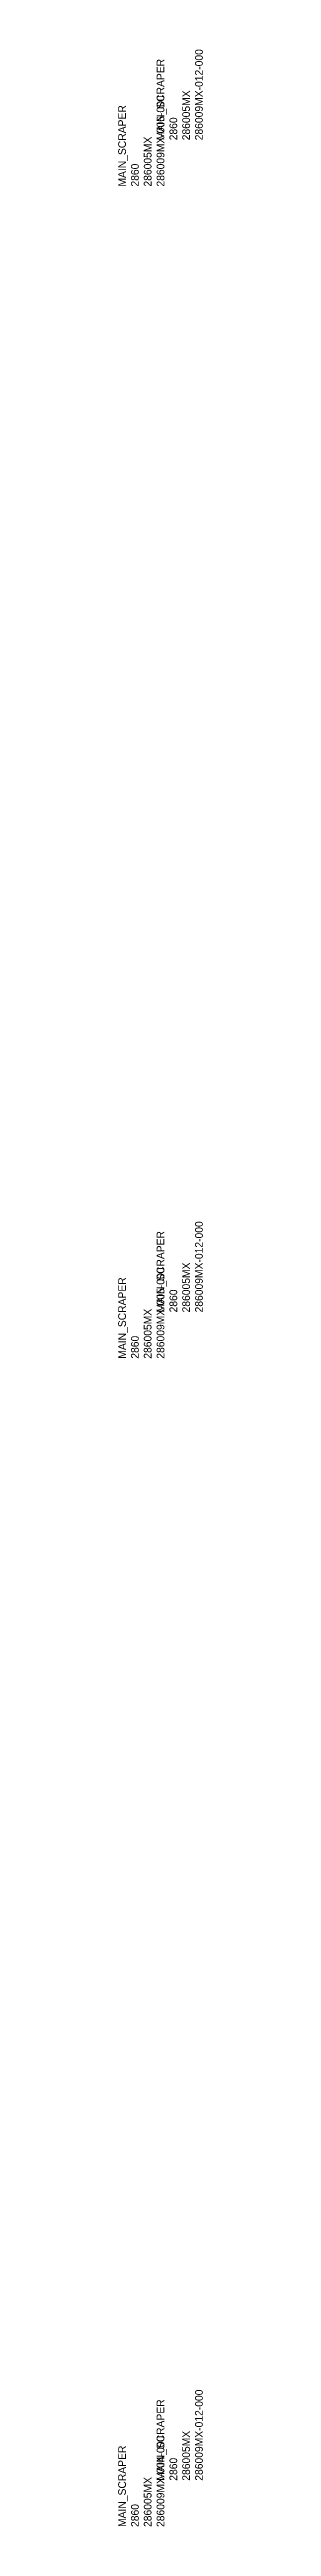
# Model space of a CAD drawing. Header units: millimetres. Extents: x 32072 to 32890, y 14147 to 25940.
# Drawn here: x 32072 to 32182, y 15323 to 18535 of the extents above; entities that cross this region are included whole.
import ezdxf

# ---------------------------------------------------------------- set-up
doc = ezdxf.new("R2010")
doc.units = ezdxf.units.MM
doc.layers.add('286009MX', color=42, linetype='Continuous')

# ---------------------------------------------------------------- blocks, each defined once
blk = doc.blocks.new('286009MX-006-000')
at = {"flags": 4}
for tag, p in [('AREA_NAME', (0, 0)), ('AREA_NUMBER', (0, -16.7)), ('ASSEMBLY_DRAWING', (0, -33.3)), ('COMPONENT_TAG', (0, -50))]:
    blk.add_attdef(tag, p, '', height=10, dxfattribs=at)
blk = doc.blocks.new('286009MX-012-000')
at = {"flags": 4}
for tag, p in [('AREA_NAME', (0, 0)), ('AREA_NUMBER', (0, -16.7)), ('ASSEMBLY_DRAWING', (0, -33.3)), ('COMPONENT_TAG', (0, -50))]:
    blk.add_attdef(tag, p, '', height=10, dxfattribs=at)
blk = doc.blocks.new('286009MX-004-000')
at = {"flags": 4}
for tag, p in [('AREA_NAME', (0, 0)), ('AREA_NUMBER', (0, -16.7)), ('ASSEMBLY_DRAWING', (0, -33.3)), ('COMPONENT_TAG', (0, -50))]:
    blk.add_attdef(tag, p, '', height=10, dxfattribs=at)
blk = doc.blocks.new('286009MX-005-000')
at = {"flags": 4}
for tag, p in [('AREA_NAME', (0, 0)), ('AREA_NUMBER', (0, -16.7)), ('ASSEMBLY_DRAWING', (0, -33.3)), ('COMPONENT_TAG', (0, -50))]:
    blk.add_attdef(tag, p, '', height=10, dxfattribs=at)

msp = doc.modelspace()

# ---------------------------------------------------------------- block references
at = {"layer": '286009MX'}
ref = msp.add_blockref('286009MX-012-000', (32132, 18417.5, 8045), dxfattribs=dict(at, rotation=90))
ref.add_attrib('COMPONENT_TAG', '286009MX-012-000', (32182, 18417.5, 8045), dxfattribs={"layer": '0', "height": 10, "rotation": 90})
ref.add_attrib('AREA_NUMBER', '2860', (32148.7, 18417.5, 8045), dxfattribs={"layer": '0', "height": 10, "rotation": 90})
ref.add_attrib('ASSEMBLY_DRAWING', '286005MX', (32165.3, 18417.5, 8045), dxfattribs={"layer": '0', "height": 10, "rotation": 90})
ref.add_attrib('AREA_NAME', 'MAIN_SCRAPER', (32132, 18417.5, 8045), dxfattribs={"layer": '0', "height": 10, "rotation": 90})
ref = msp.add_blockref('286009MX-006-000', (32082, 18357.5, 8048), dxfattribs=dict(at, rotation=90))
ref.add_attrib('AREA_NAME', 'MAIN_SCRAPER', (32082, 18357.5, 8048), dxfattribs={"layer": '0', "height": 10, "rotation": 90})
ref.add_attrib('ASSEMBLY_DRAWING', '286005MX', (32115.3, 18357.5, 8048), dxfattribs={"layer": '0', "height": 10, "rotation": 90})
ref.add_attrib('COMPONENT_TAG', '286009MX-006-000', (32132, 18357.5, 8048), dxfattribs={"layer": '0', "height": 10, "rotation": 90})
ref.add_attrib('AREA_NUMBER', '2860', (32098.7, 18357.5, 8048), dxfattribs={"layer": '0', "height": 10, "rotation": 90})
ref = msp.add_blockref('286009MX-012-000', (32132, 16897.5, 8045), dxfattribs=dict(at, rotation=90))
ref.add_attrib('COMPONENT_TAG', '286009MX-012-000', (32182, 16897.5, 8045), dxfattribs={"layer": '0', "height": 10, "rotation": 90})
ref.add_attrib('AREA_NUMBER', '2860', (32148.7, 16897.5, 8045), dxfattribs={"layer": '0', "height": 10, "rotation": 90})
ref.add_attrib('ASSEMBLY_DRAWING', '286005MX', (32165.3, 16897.5, 8045), dxfattribs={"layer": '0', "height": 10, "rotation": 90})
ref.add_attrib('AREA_NAME', 'MAIN_SCRAPER', (32132, 16897.5, 8045), dxfattribs={"layer": '0', "height": 10, "rotation": 90})
ref = msp.add_blockref('286009MX-005-000', (32082, 16837.5, 8048), dxfattribs=dict(at, rotation=90))
ref.add_attrib('AREA_NAME', 'MAIN_SCRAPER', (32082, 16837.5, 8048), dxfattribs={"layer": '0', "height": 10, "rotation": 90})
ref.add_attrib('COMPONENT_TAG', '286009MX-005-000', (32132, 16837.5, 8048), dxfattribs={"layer": '0', "height": 10, "rotation": 90})
ref.add_attrib('AREA_NUMBER', '2860', (32098.7, 16837.5, 8048), dxfattribs={"layer": '0', "height": 10, "rotation": 90})
ref.add_attrib('ASSEMBLY_DRAWING', '286005MX', (32115.3, 16837.5, 8048), dxfattribs={"layer": '0', "height": 10, "rotation": 90})
ref = msp.add_blockref('286009MX-012-000', (32132, 15382.5, 8045), dxfattribs=dict(at, rotation=90))
ref.add_attrib('COMPONENT_TAG', '286009MX-012-000', (32182, 15382.5, 8045), dxfattribs={"layer": '0', "height": 10, "rotation": 90})
ref.add_attrib('AREA_NUMBER', '2860', (32148.7, 15382.5, 8045), dxfattribs={"layer": '0', "height": 10, "rotation": 90})
ref.add_attrib('ASSEMBLY_DRAWING', '286005MX', (32165.3, 15382.5, 8045), dxfattribs={"layer": '0', "height": 10, "rotation": 90})
ref.add_attrib('AREA_NAME', 'MAIN_SCRAPER', (32132, 15382.5, 8045), dxfattribs={"layer": '0', "height": 10, "rotation": 90})
ref = msp.add_blockref('286009MX-004-000', (32082, 15322.5, 8048), dxfattribs=dict(at, rotation=90))
ref.add_attrib('AREA_NAME', 'MAIN_SCRAPER', (32082, 15322.5, 8048), dxfattribs={"layer": '0', "height": 10, "rotation": 90})
ref.add_attrib('COMPONENT_TAG', '286009MX-004-000', (32132, 15322.5, 8048), dxfattribs={"layer": '0', "height": 10, "rotation": 90})
ref.add_attrib('ASSEMBLY_DRAWING', '286005MX', (32115.3, 15322.5, 8048), dxfattribs={"layer": '0', "height": 10, "rotation": 90})
ref.add_attrib('AREA_NUMBER', '2860', (32098.7, 15322.5, 8048), dxfattribs={"layer": '0', "height": 10, "rotation": 90})

doc.saveas('drawing.dxf')
